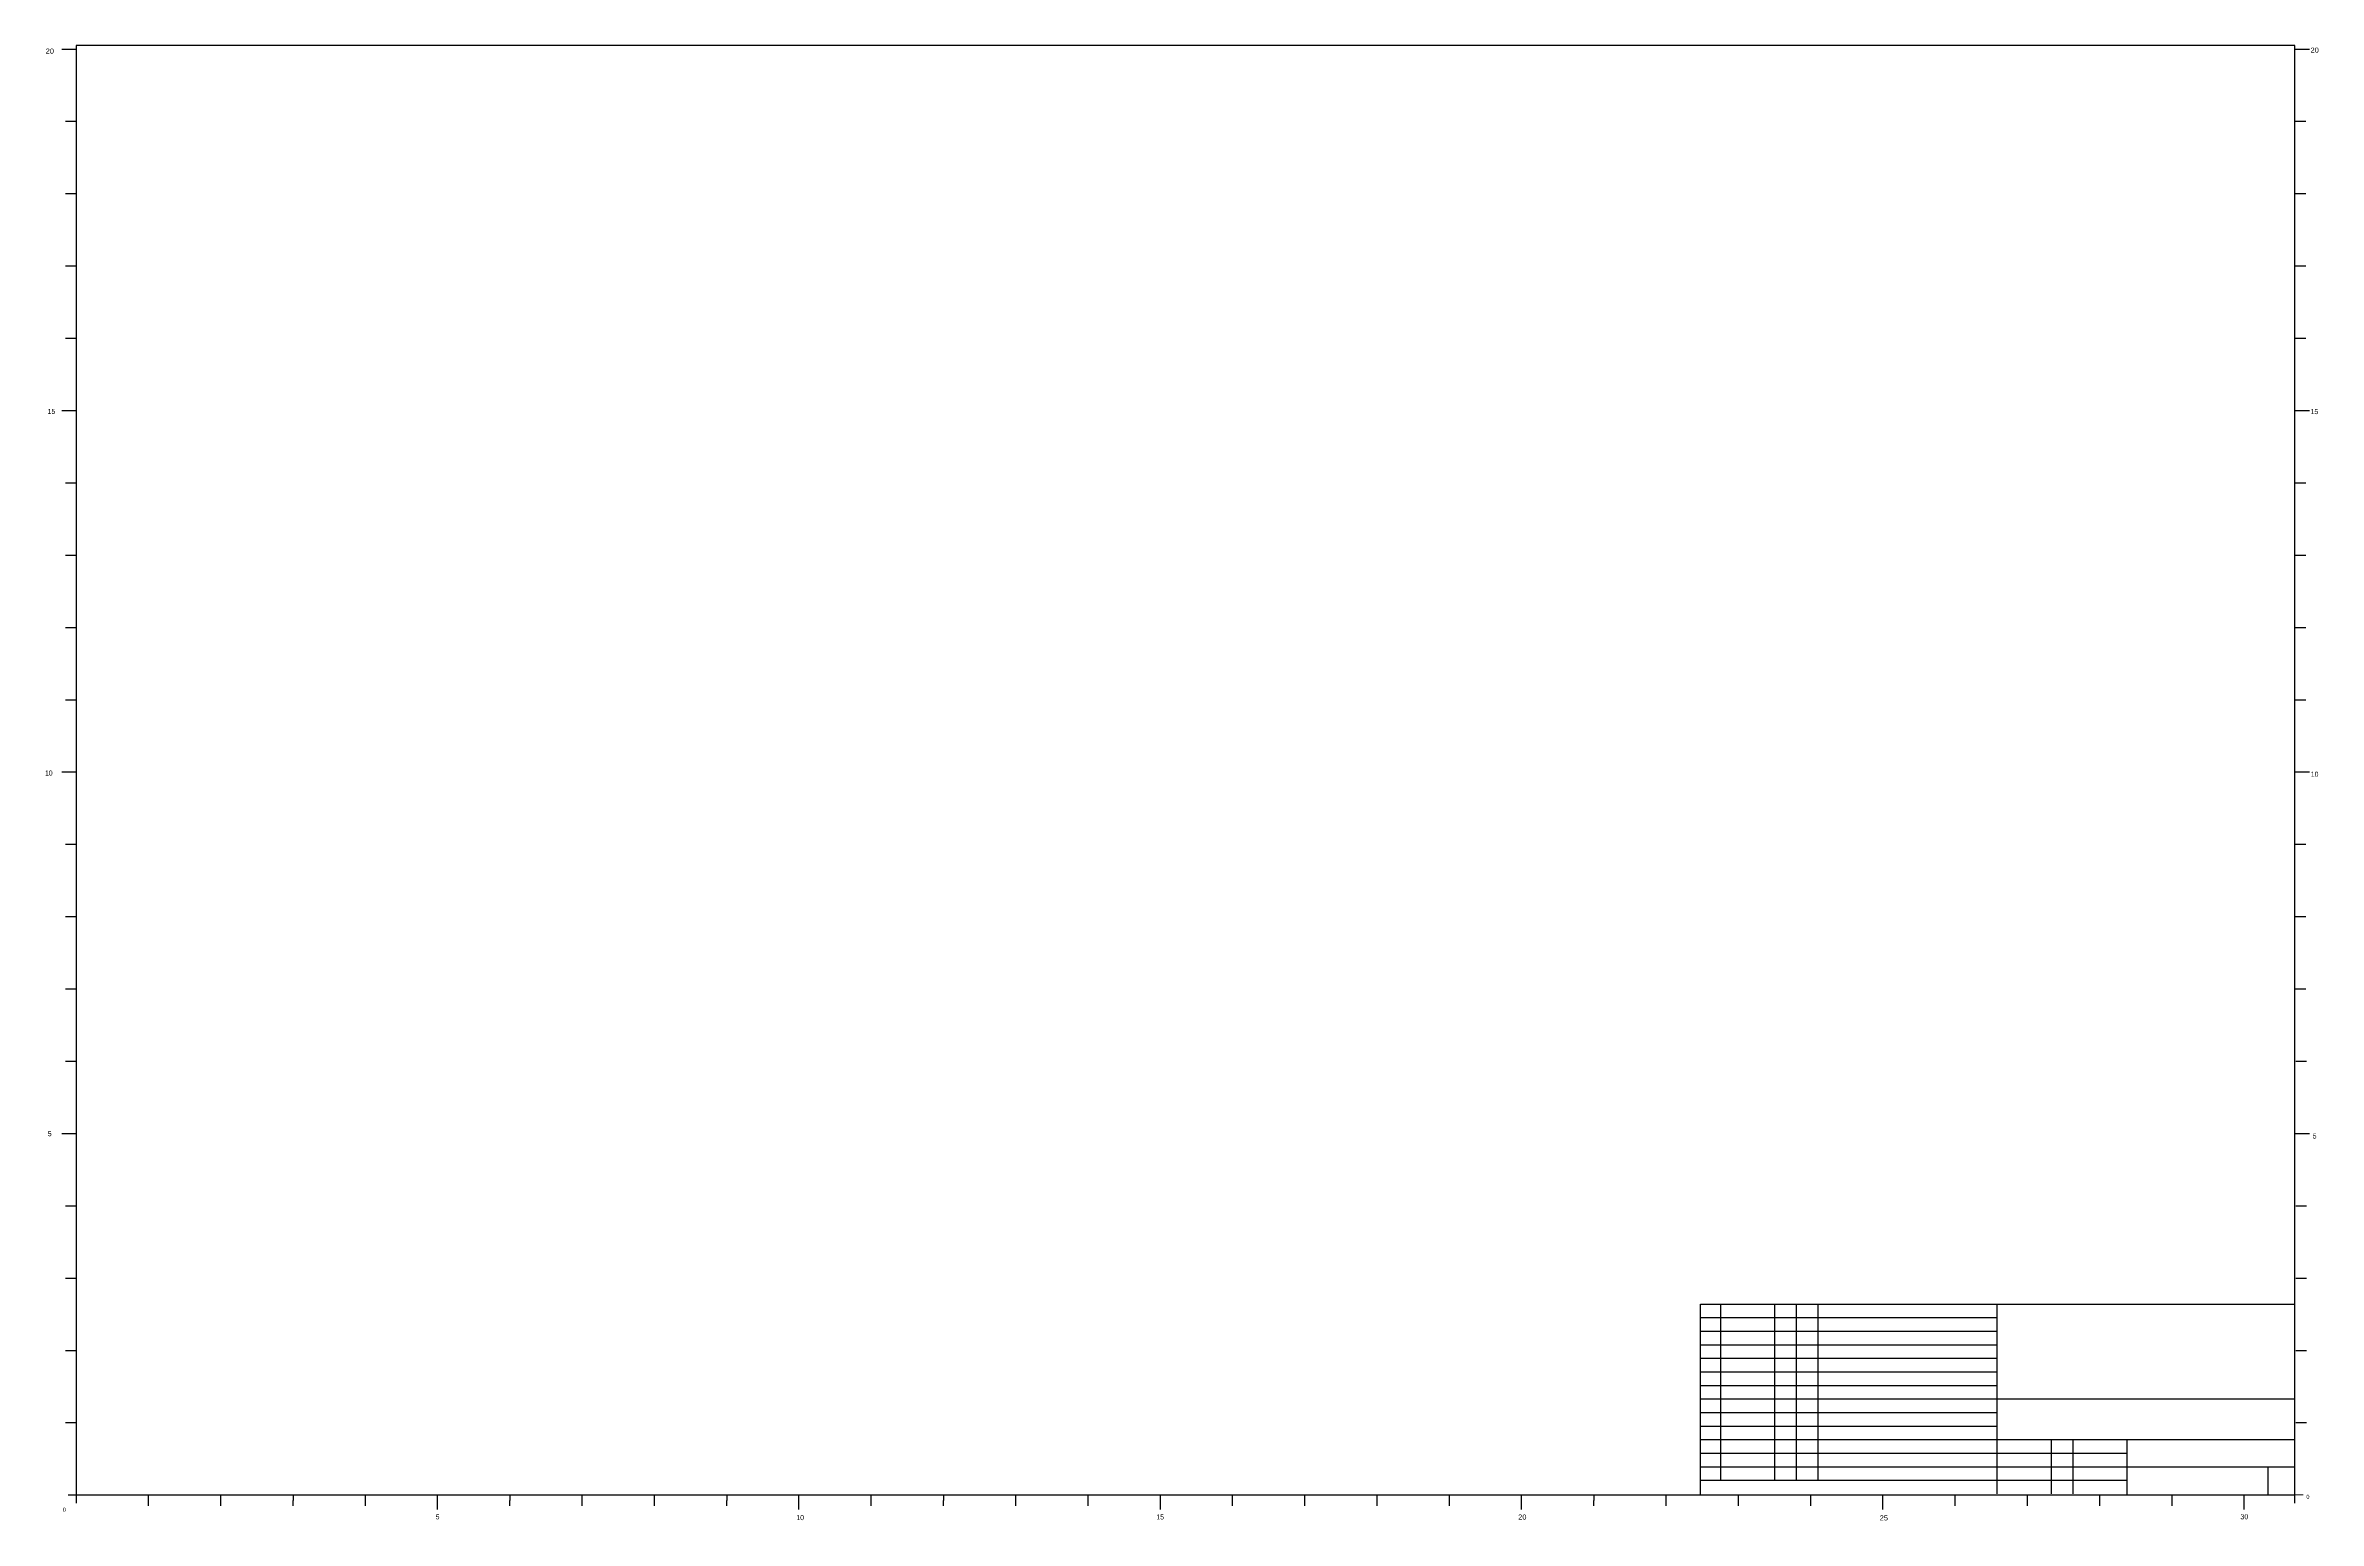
# Model space of a CAD drawing. Header units: inches. Extents: x 1.6 to 33, y 0.6 to 21.
import ezdxf

# ---------------------------------------------------------------- set-up
doc = ezdxf.new("R2010")
doc.units = ezdxf.units.IN
doc.header["$LTSCALE"] = 0.028
doc.layers.add('20', color=7, linetype='Continuous', lineweight=25)

msp = doc.modelspace()

# ---------------------------------------------------------------- linework, layer by layer
at = {"layer": '20'}
for p, q in [((1.79867, 21), (1.99867, 21)), ((2, 21.04874), (2, 0.8875)), ((32.70279, 20.99998), (32.90279, 20.99998)), ((1.84897, 20), (2, 20)), ((32.70126, 19.99998), (32.85229, 19.99998)), ((1.84897, 19), (2, 19)), ((32.70126, 18.99998), (32.85229, 18.99998)), ((1.84897, 18), (2, 18)), ((32.70126, 17.99998), (32.85229, 17.99998)), ((1.84897, 17), (2, 17)), ((32.70126, 16.99998), (32.85229, 16.99998)), ((1.79867, 16), (1.99867, 16)), ((32.70279, 15.99998), (32.90279, 15.99998)), ((1.84897, 15), (2, 15)), ((32.70126, 14.99998), (32.85229, 14.99998)), ((1.84897, 14), (2, 14)), ((32.70092, 14), (32.85195, 14)), ((1.84897, 13), (2, 13)), ((32.70126, 13), (32.85229, 13)), ((1.84897, 12), (2, 12)), ((32.70126, 12), (32.85229, 12)), ((1.79867, 11), (1.99867, 11)), ((32.70092, 11), (32.90092, 11)), ((1.84897, 10), (2, 10)), ((32.70126, 10), (32.85229, 10)), ((1.84897, 9), (2, 9)), ((32.70126, 9), (32.85229, 9)), ((1.84897, 8), (2, 8)), ((32.70126, 8), (32.85229, 8)), ((1.84897, 7), (2, 7)), ((32.71124, 7), (32.86228, 7)), ((1.79867, 6), (1.99867, 6)), ((32.70126, 6), (32.90126, 6)), ((1.84897, 5), (2, 5)), ((32.71124, 5), (32.86228, 5)), ((1.84897, 4), (2, 4)), ((32.71124, 4), (32.86228, 4)), ((24.47626, 3.63984), (32.70126, 3.63984)), ((24.47626, 1), (24.47626, 3.63984)), ((24.75126, 3.63984), (24.75126, 1.20234)), ((25.50126, 3.63984), (25.50126, 1.20234)), ((25.80126, 3.63984), (25.80126, 1.20234)), ((26.10126, 3.63984), (26.10126, 1.20234)), ((28.57626, 3.63984), (28.57626, 1.01484)), ((24.47626, 3.45234), (28.57626, 3.45234)), ((24.47626, 3.26484), (28.57626, 3.26484)), ((1.84897, 3), (2, 3)), ((24.47626, 3.07734), (28.57626, 3.07734)), ((24.47626, 2.88984), (28.57626, 2.88984)), ((32.71124, 3), (32.86228, 3)), ((24.47626, 2.70234), (28.57626, 2.70234)), ((24.47626, 2.51484), (28.57626, 2.51484)), ((24.47626, 2.32734), (28.57626, 2.32734)), ((28.57626, 2.32734), (32.70126, 2.32734)), ((1.84897, 2), (2, 2)), ((24.47626, 2.13984), (28.57626, 2.13984)), ((24.47626, 1.95234), (28.57626, 1.95234)), ((32.71124, 2), (32.86228, 2)), ((24.47626, 1.76484), (28.57626, 1.76484)), ((24.47626, 1.57734), (30.37626, 1.57734)), ((28.57626, 1.76484), (32.70126, 1.76484)), ((29.32626, 1.76484), (29.32626, 1.01484)), ((29.62626, 1.76484), (29.62626, 1.01484)), ((30.37626, 1.76484), (30.37626, 1)), ((24.47626, 1.38984), (30.37626, 1.38984)), ((30.37626, 1.38984), (32.70126, 1.38984)), ((32.32626, 1.38984), (32.32626, 1)), ((1.8875, 1), (32.70126, 1)), ((3, 0.84897), (3, 1)), ((4, 0.84897), (4, 1)), ((5, 1), (5, 0.925)), ((6, 0.84897), (6, 1)), ((7, 0.8), (7, 1)), ((8, 1), (8, 0.925)), ((9, 0.84897), (9, 1)), ((10, 0.84897), (10, 1)), ((11, 1), (11, 0.925)), ((12, 0.8), (12, 1)), ((13, 0.84897), (13, 1)), ((14, 1), (14, 0.925)), ((15, 0.84897), (15, 1)), ((16, 0.84897), (16, 1)), ((17, 1), (17, 0.8)), ((18, 0.84897), (18, 1)), ((19, 0.84897), (19, 1)), ((20, 0.84897), (20, 1)), ((21, 0.84897), (21, 1)), ((22, 0.8), (22, 1)), ((23, 1), (23, 0.925)), ((24, 0.84897), (24, 1)), ((24.47626, 1.20234), (30.37626, 1.20234)), ((25, 0.84897), (25, 1)), ((26, 0.84897), (26, 1)), ((27, 0.8), (27, 1)), ((28, 0.84897), (28, 1)), ((29, 0.84897), (29, 1)), ((30, 0.84897), (30, 1)), ((31, 0.84897), (31, 1)), ((32, 0.8), (32, 1)), ((5, 0.84897), (5, 0.925)), ((8, 0.84897), (8, 0.925)), ((11, 0.84897), (11, 0.925)), ((14, 0.84897), (14, 0.925)), ((23, 0.84897), (23, 0.925))]:
    msp.add_line(p, q, dxfattribs=at)
at = {"layer": '20', "lineweight": 13}
msp.add_line((32.70126, 1), (32.81595, 1), dxfattribs=at)
at = {"layer": '20'}
msp.add_lwpolyline([(32.70126, 0.8875), (32.70126, 21.04874), (2, 21.04874)], dxfattribs=at)

# ---------------------------------------------------------------- texts
for s, height, width, p in [('20', 0.07, 1.1, (1.57651, 20.93637)), ('20', 0.07, 1.1, (32.91701, 20.94956)), ('15', 0.07, 0.85, (1.60375, 15.95206)), ('15', 0.07, 0.85, (32.91701, 15.94956)), ('10', 0.07, 0.85, (1.56754, 10.95046)), ('10', 0.07, 0.85, (32.92052, 10.93368)), ('5', 0.07, 0.85, (1.60646, 5.96177)), ('5', 0.07, 0.85, (32.94672, 5.92919)), ('0', 0.05625, 0.85, (32.85919, 0.94601)), ('0', 0.05625, 0.85, (1.81398, 0.76728)), ('5', 0.07, 0.85, (6.973, 0.6623)), ('10', 0.07, 0.85, (11.96411, 0.65158)), ('15', 0.07, 0.85, (16.94523, 0.66074)), ('20', 0.07, 1.1, (21.95274, 0.65943)), ('25', 0.07, 1.1, (26.95501, 0.64724)), ('30', 0.07, 1.05, (31.94636, 0.66303))]:
    msp.add_text(s, height=height, dxfattribs=dict(at, width=width)).set_placement(p)

doc.saveas('drawing.dxf')
